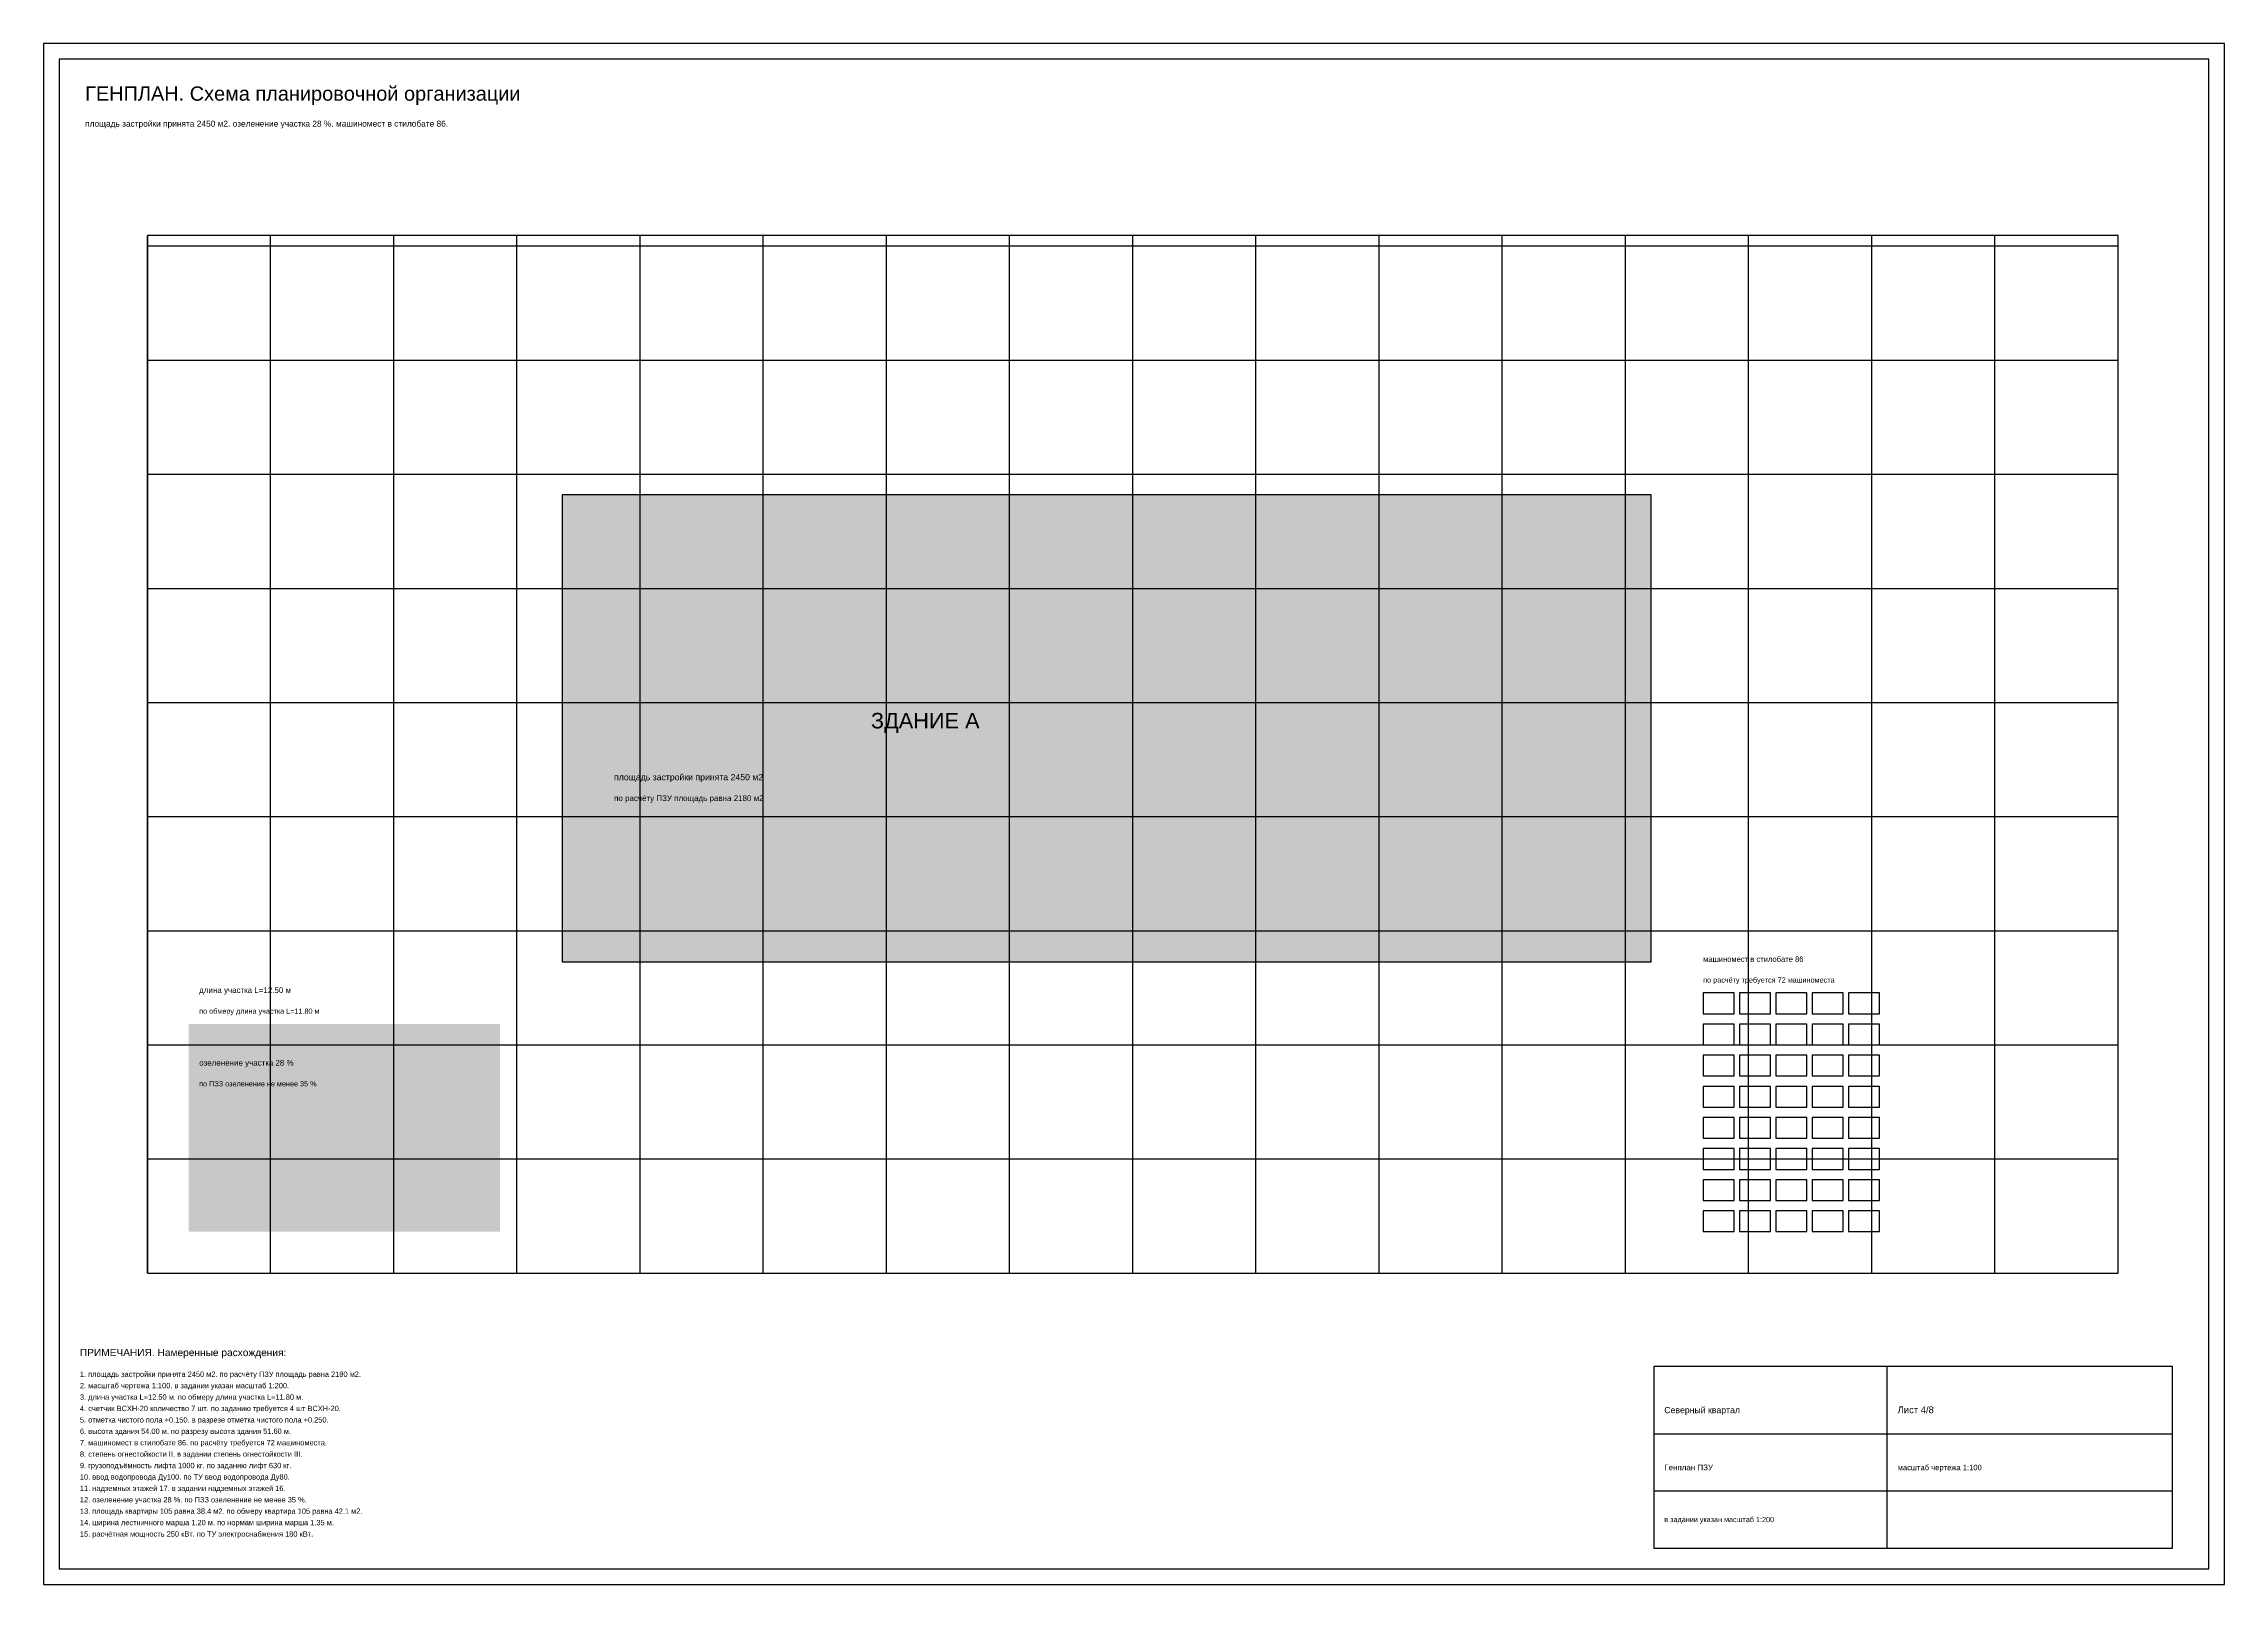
# Model space of a CAD drawing. Header units: millimetres. Extents: x 0 to 7008, y 0 to 594.
# Drawn here: x 2643 to 3484, y 0 to 594 of the extents above; entities that cross this region are included whole.
import ezdxf
from ezdxf.enums import TextEntityAlignment as Align

# ---------------------------------------------------------------- set-up
doc = ezdxf.new("R2010")
doc.units = ezdxf.units.MM
for name, color, linetype in [('DIM', 3, 'Continuous'), ('GRAPH', 7, 'Continuous'), ('TABLE_FILL', 8, 'Continuous'), ('TEXT', 2, 'Continuous')]:
    doc.layers.add(name, color=color, linetype=linetype)
doc.styles.get("Standard").update_dxf_attribs({"font": 'arial.ttf'})

msp = doc.modelspace()

# ---------------------------------------------------------------- hatches: boundary and pattern name
at = {"layer": 'TABLE_FILL'}
for points in [[(2843, 240), (3263, 240), (3263, 420), (2843, 420)], [(2699, 136), (2819, 136), (2819, 216), (2699, 216)]]:
    msp.add_hatch(color=7, dxfattribs=at).paths.add_polyline_path(points)

# ---------------------------------------------------------------- linework, layer by layer
at = {"layer": 'GRAPH'}
for p, q in [((3478, 588), (2649, 588)), ((2649, 588), (2649, 6)), ((3478, 6), (3478, 588)), ((3443, 520), (2683, 520)), ((2683, 520), (2683, 120)), ((2683, 120), (2683, 520)), ((2683, 516), (3443, 516)), ((2730.5, 120), (2730.5, 520)), ((2778, 120), (2778, 520)), ((2825.5, 120), (2825.5, 520)), ((2873, 120), (2873, 520)), ((2920.5, 120), (2920.5, 520)), ((2968, 120), (2968, 520)), ((3015.5, 120), (3015.5, 520)), ((3063, 120), (3063, 520)), ((3110.5, 120), (3110.5, 520)), ((3158, 120), (3158, 520)), ((3205.5, 120), (3205.5, 520)), ((3253, 120), (3253, 520)), ((3300.5, 120), (3300.5, 520)), ((3348, 120), (3348, 520)), ((3395.5, 120), (3395.5, 520)), ((3443, 120), (3443, 520)), ((2683, 472), (3443, 472)), ((2683, 428), (3443, 428)), ((3263, 420), (2843, 420)), ((2843, 420), (2843, 240)), ((3263, 240), (3263, 420)), ((2683, 384), (3443, 384)), ((2683, 340), (3443, 340)), ((2683, 296), (3443, 296)), ((2683, 252), (3443, 252)), ((2843, 240), (3263, 240)), ((3295, 228), (3283, 228)), ((3283, 228), (3283, 220)), ((3295, 228), (3283, 228)), ((3283, 228), (3283, 220)), ((3295, 220), (3295, 228)), ((3295, 220), (3295, 228)), ((3309, 228), (3297, 228)), ((3297, 228), (3297, 220)), ((3309, 228), (3297, 228)), ((3297, 228), (3297, 220)), ((3309, 220), (3309, 228)), ((3309, 220), (3309, 228)), ((3323, 228), (3311, 228)), ((3311, 228), (3311, 220)), ((3323, 228), (3311, 228)), ((3311, 228), (3311, 220)), ((3323, 220), (3323, 228)), ((3323, 220), (3323, 228)), ((3337, 228), (3325, 228)), ((3325, 228), (3325, 220)), ((3337, 228), (3325, 228)), ((3325, 228), (3325, 220)), ((3337, 220), (3337, 228)), ((3337, 220), (3337, 228)), ((3351, 228), (3339, 228)), ((3339, 228), (3339, 220)), ((3351, 228), (3339, 228)), ((3339, 228), (3339, 220)), ((3351, 220), (3351, 228)), ((3351, 220), (3351, 228)), ((3283, 220), (3295, 220)), ((3283, 220), (3295, 220)), ((3297, 220), (3309, 220)), ((3297, 220), (3309, 220)), ((3311, 220), (3323, 220)), ((3311, 220), (3323, 220)), ((3325, 220), (3337, 220)), ((3325, 220), (3337, 220)), ((3339, 220), (3351, 220)), ((3339, 220), (3351, 220)), ((3295, 216), (3283, 216)), ((3283, 216), (3283, 208)), ((3295, 216), (3283, 216)), ((3283, 216), (3283, 208)), ((3295, 208), (3295, 216)), ((3295, 208), (3295, 216)), ((3309, 216), (3297, 216)), ((3297, 216), (3297, 208)), ((3309, 216), (3297, 216)), ((3297, 216), (3297, 208)), ((3309, 208), (3309, 216)), ((3309, 208), (3309, 216)), ((3323, 216), (3311, 216)), ((3311, 216), (3311, 208)), ((3323, 216), (3311, 216)), ((3311, 216), (3311, 208)), ((3323, 208), (3323, 216)), ((3323, 208), (3323, 216)), ((3337, 216), (3325, 216)), ((3325, 216), (3325, 208)), ((3337, 216), (3325, 216)), ((3325, 216), (3325, 208)), ((3337, 208), (3337, 216)), ((3337, 208), (3337, 216)), ((3351, 216), (3339, 216)), ((3339, 216), (3339, 208)), ((3351, 216), (3339, 216)), ((3339, 216), (3339, 208)), ((3351, 208), (3351, 216)), ((3351, 208), (3351, 216)), ((2683, 208), (3443, 208)), ((3283, 208), (3295, 208)), ((3283, 208), (3295, 208)), ((3295, 204), (3283, 204)), ((3283, 204), (3283, 196)), ((3295, 204), (3283, 204)), ((3283, 204), (3283, 196)), ((3295, 196), (3295, 204)), ((3295, 196), (3295, 204)), ((3297, 208), (3309, 208)), ((3297, 208), (3309, 208)), ((3309, 204), (3297, 204)), ((3297, 204), (3297, 196)), ((3309, 204), (3297, 204)), ((3297, 204), (3297, 196)), ((3309, 196), (3309, 204)), ((3309, 196), (3309, 204)), ((3311, 208), (3323, 208)), ((3311, 208), (3323, 208)), ((3323, 204), (3311, 204)), ((3311, 204), (3311, 196)), ((3323, 204), (3311, 204)), ((3311, 204), (3311, 196)), ((3323, 196), (3323, 204)), ((3323, 196), (3323, 204)), ((3325, 208), (3337, 208)), ((3325, 208), (3337, 208)), ((3337, 204), (3325, 204)), ((3325, 204), (3325, 196)), ((3337, 204), (3325, 204)), ((3325, 204), (3325, 196)), ((3337, 196), (3337, 204)), ((3337, 196), (3337, 204)), ((3339, 208), (3351, 208)), ((3339, 208), (3351, 208)), ((3351, 204), (3339, 204)), ((3339, 204), (3339, 196)), ((3351, 204), (3339, 204)), ((3339, 204), (3339, 196)), ((3351, 196), (3351, 204)), ((3351, 196), (3351, 204)), ((3283, 196), (3295, 196)), ((3283, 196), (3295, 196)), ((3297, 196), (3309, 196)), ((3297, 196), (3309, 196)), ((3311, 196), (3323, 196)), ((3311, 196), (3323, 196)), ((3325, 196), (3337, 196)), ((3325, 196), (3337, 196)), ((3339, 196), (3351, 196)), ((3339, 196), (3351, 196)), ((3295, 192), (3283, 192)), ((3283, 192), (3283, 184)), ((3295, 192), (3283, 192)), ((3283, 192), (3283, 184)), ((3295, 184), (3295, 192)), ((3295, 184), (3295, 192)), ((3309, 192), (3297, 192)), ((3297, 192), (3297, 184)), ((3309, 192), (3297, 192)), ((3297, 192), (3297, 184)), ((3309, 184), (3309, 192)), ((3309, 184), (3309, 192)), ((3323, 192), (3311, 192)), ((3311, 192), (3311, 184)), ((3323, 192), (3311, 192)), ((3311, 192), (3311, 184)), ((3323, 184), (3323, 192)), ((3323, 184), (3323, 192)), ((3337, 192), (3325, 192)), ((3325, 192), (3325, 184)), ((3337, 192), (3325, 192)), ((3325, 192), (3325, 184)), ((3337, 184), (3337, 192)), ((3337, 184), (3337, 192)), ((3351, 192), (3339, 192)), ((3339, 192), (3339, 184)), ((3351, 192), (3339, 192)), ((3339, 192), (3339, 184)), ((3351, 184), (3351, 192)), ((3351, 184), (3351, 192)), ((3283, 184), (3295, 184)), ((3283, 184), (3295, 184)), ((3295, 180), (3283, 180)), ((3283, 180), (3283, 172)), ((3295, 180), (3283, 180)), ((3283, 180), (3283, 172)), ((3295, 172), (3295, 180)), ((3295, 172), (3295, 180)), ((3297, 184), (3309, 184)), ((3297, 184), (3309, 184)), ((3309, 180), (3297, 180)), ((3297, 180), (3297, 172)), ((3309, 180), (3297, 180)), ((3297, 180), (3297, 172)), ((3309, 172), (3309, 180)), ((3309, 172), (3309, 180)), ((3311, 184), (3323, 184)), ((3311, 184), (3323, 184)), ((3323, 180), (3311, 180)), ((3311, 180), (3311, 172)), ((3323, 180), (3311, 180)), ((3311, 180), (3311, 172)), ((3323, 172), (3323, 180)), ((3323, 172), (3323, 180)), ((3325, 184), (3337, 184)), ((3325, 184), (3337, 184)), ((3337, 180), (3325, 180)), ((3325, 180), (3325, 172)), ((3337, 180), (3325, 180)), ((3325, 180), (3325, 172)), ((3337, 172), (3337, 180)), ((3337, 172), (3337, 180)), ((3339, 184), (3351, 184)), ((3339, 184), (3351, 184)), ((3351, 180), (3339, 180)), ((3339, 180), (3339, 172)), ((3351, 180), (3339, 180)), ((3339, 180), (3339, 172)), ((3351, 172), (3351, 180)), ((3351, 172), (3351, 180)), ((3283, 172), (3295, 172)), ((3283, 172), (3295, 172)), ((3297, 172), (3309, 172)), ((3297, 172), (3309, 172)), ((3311, 172), (3323, 172)), ((3311, 172), (3323, 172)), ((3325, 172), (3337, 172)), ((3325, 172), (3337, 172)), ((3339, 172), (3351, 172)), ((3339, 172), (3351, 172)), ((2683, 164), (3443, 164)), ((3295, 168), (3283, 168)), ((3283, 168), (3283, 160)), ((3295, 168), (3283, 168)), ((3283, 168), (3283, 160)), ((3283, 160), (3295, 160)), ((3283, 160), (3295, 160)), ((3295, 160), (3295, 168)), ((3295, 160), (3295, 168)), ((3309, 168), (3297, 168)), ((3297, 168), (3297, 160)), ((3309, 168), (3297, 168)), ((3297, 168), (3297, 160)), ((3297, 160), (3309, 160)), ((3297, 160), (3309, 160)), ((3309, 160), (3309, 168)), ((3309, 160), (3309, 168)), ((3323, 168), (3311, 168)), ((3311, 168), (3311, 160)), ((3323, 168), (3311, 168)), ((3311, 168), (3311, 160)), ((3311, 160), (3323, 160)), ((3311, 160), (3323, 160)), ((3323, 160), (3323, 168)), ((3323, 160), (3323, 168)), ((3337, 168), (3325, 168)), ((3325, 168), (3325, 160)), ((3337, 168), (3325, 168)), ((3325, 168), (3325, 160)), ((3325, 160), (3337, 160)), ((3325, 160), (3337, 160)), ((3337, 160), (3337, 168)), ((3337, 160), (3337, 168)), ((3351, 168), (3339, 168)), ((3339, 168), (3339, 160)), ((3351, 168), (3339, 168)), ((3339, 168), (3339, 160)), ((3339, 160), (3351, 160)), ((3339, 160), (3351, 160)), ((3351, 160), (3351, 168)), ((3351, 160), (3351, 168)), ((3295, 156), (3283, 156)), ((3283, 156), (3283, 148)), ((3295, 156), (3283, 156)), ((3283, 156), (3283, 148)), ((3295, 148), (3295, 156)), ((3295, 148), (3295, 156)), ((3309, 156), (3297, 156)), ((3297, 156), (3297, 148)), ((3309, 156), (3297, 156)), ((3297, 156), (3297, 148)), ((3309, 148), (3309, 156)), ((3309, 148), (3309, 156)), ((3323, 156), (3311, 156)), ((3311, 156), (3311, 148)), ((3323, 156), (3311, 156)), ((3311, 156), (3311, 148)), ((3323, 148), (3323, 156)), ((3323, 148), (3323, 156)), ((3337, 156), (3325, 156)), ((3325, 156), (3325, 148)), ((3337, 156), (3325, 156)), ((3325, 156), (3325, 148)), ((3337, 148), (3337, 156)), ((3337, 148), (3337, 156)), ((3351, 156), (3339, 156)), ((3339, 156), (3339, 148)), ((3351, 156), (3339, 156)), ((3339, 156), (3339, 148)), ((3351, 148), (3351, 156)), ((3351, 148), (3351, 156)), ((3283, 148), (3295, 148)), ((3283, 148), (3295, 148)), ((3295, 144), (3283, 144)), ((3283, 144), (3283, 136)), ((3295, 144), (3283, 144)), ((3283, 144), (3283, 136)), ((3295, 136), (3295, 144)), ((3295, 136), (3295, 144)), ((3297, 148), (3309, 148)), ((3297, 148), (3309, 148)), ((3309, 144), (3297, 144)), ((3297, 144), (3297, 136)), ((3309, 144), (3297, 144)), ((3297, 144), (3297, 136)), ((3309, 136), (3309, 144)), ((3309, 136), (3309, 144)), ((3311, 148), (3323, 148)), ((3311, 148), (3323, 148)), ((3323, 144), (3311, 144)), ((3311, 144), (3311, 136)), ((3323, 144), (3311, 144)), ((3311, 144), (3311, 136)), ((3323, 136), (3323, 144)), ((3323, 136), (3323, 144)), ((3325, 148), (3337, 148)), ((3325, 148), (3337, 148)), ((3337, 144), (3325, 144)), ((3325, 144), (3325, 136)), ((3337, 144), (3325, 144)), ((3325, 144), (3325, 136)), ((3337, 136), (3337, 144)), ((3337, 136), (3337, 144)), ((3339, 148), (3351, 148)), ((3339, 148), (3351, 148)), ((3351, 144), (3339, 144)), ((3339, 144), (3339, 136)), ((3351, 144), (3339, 144)), ((3339, 144), (3339, 136)), ((3351, 136), (3351, 144)), ((3351, 136), (3351, 144)), ((3283, 136), (3295, 136)), ((3283, 136), (3295, 136)), ((3297, 136), (3309, 136)), ((3297, 136), (3309, 136)), ((3311, 136), (3323, 136)), ((3311, 136), (3323, 136)), ((3325, 136), (3337, 136)), ((3325, 136), (3337, 136)), ((3339, 136), (3351, 136)), ((3339, 136), (3351, 136)), ((2683, 120), (3443, 120)), ((2683, 120), (3443, 120)), ((3464, 84), (3264, 84)), ((3264, 84), (3264, 14)), ((3354, 14), (3354, 84)), ((3464, 14), (3464, 84)), ((3264, 58), (3464, 58)), ((3264, 36), (3464, 36)), ((3264, 14), (3464, 14)), ((2649, 6), (3478, 6))]:
    msp.add_line(p, q, dxfattribs=at)
msp.add_lwpolyline([(2643, 0), (3484, 0), (3484, 594), (2643, 594)], close=True, dxfattribs=at)

# ---------------------------------------------------------------- texts
at = {"layer": 'DIM'}
for s, height, p in [('длина участка L=12.50 м', 2.2, (2703, 228)), ('по обмеру длина участка L=11.80 м', 2, (2703, 220))]:
    msp.add_text(s, height=height, dxfattribs=at).set_placement(p)
at = {"layer": 'TEXT'}
for s, height, p in [('ГЕНПЛАН. Схема планировочной организации', 5.5, (2659, 572)), ('площадь застройки принята 2450 м2. озеленение участка 28 %. машиномест в стилобате 86.', 2.3, (2659, 562)), ('площадь застройки принята 2450 м2', 2.4, (2863, 310)), ('по расчёту ПЗУ площадь равна 2180 м2', 2.2, (2863, 302)), ('машиномест в стилобате 86', 2.1, (3283, 240)), ('по расчёту требуется 72 машиноместа', 2, (3283, 232)), ('озеленение участка 28 %', 2.2, (2703, 200)), ('по ПЗЗ озеленение не менее 35 %', 2, (2703, 192)), ('ПРИМЕЧАНИЯ. Намеренные расхождения:', 2.8, (2657, 88)), ('2. масштаб чертежа 1:100. в задании указан масштаб 1:200.', 2.05, (2657, 75.6)), ('1. площадь застройки принята 2450 м2. по расчёту ПЗУ площадь равна 2180 м2.', 2.05, (2657, 80)), ('4. счетчик ВСХН-20 количество 7 шт. по заданию требуется 4 шт ВСХН-20.', 2.05, (2657, 66.8)), ('3. длина участка L=12.50 м. по обмеру длина участка L=11.80 м.', 2.05, (2657, 71.2)), ('Северный квартал', 2.4, (3268, 66)), ('Лист 4/8', 2.6, (3358, 66)), ('5. отметка чистого пола +0.150. в разрезе отметка чистого пола +0.250.', 2.05, (2657, 62.4)), ('6. высота здания 54.00 м. по разрезу высота здания 51.60 м.', 2.05, (2657, 58)), ('8. степень огнестойкости II. в задании степень огнестойкости III.', 2.05, (2657, 49.2)), ('7. машиномест в стилобате 86. по расчёту требуется 72 машиноместа.', 2.05, (2657, 53.6)), ('9. грузоподъёмность лифта 1000 кг. по заданию лифт 630 кг.', 2.05, (2657, 44.8)), ('10. ввод водопровода Ду100. по ТУ ввод водопровода Ду80.', 2.05, (2657, 40.4)), ('Генплан ПЗУ', 2.2, (3268, 44)), ('масштаб чертежа 1:100', 2.1, (3358, 44)), ('11. надземных этажей 17. в задании надземных этажей 16.', 2.05, (2657, 36)), ('12. озеленение участка 28 %. по ПЗЗ озеленение не менее 35 %.', 2.05, (2657, 31.6)), ('13. площадь квартиры 105 равна 38.4 м2. по обмеру квартира 105 равна 42.1 м2.', 2.05, (2657, 27.2)), ('в задании указан масштаб 1:200', 2, (3268, 24)), ('14. ширина лестничного марша 1.20 м. по нормам ширина марша 1.35 м.', 2.05, (2657, 22.8)), ('15. расчётная мощность 250 кВт. по ТУ электроснабжения 180 кВт.', 2.05, (2657, 18.4))]:
    msp.add_text(s, height=height, dxfattribs=at).set_placement(p)
msp.add_text('ЗДАНИЕ А', height=6, dxfattribs=at).set_placement((2983, 330), align=Align.CENTER)

doc.saveas('drawing.dxf')
